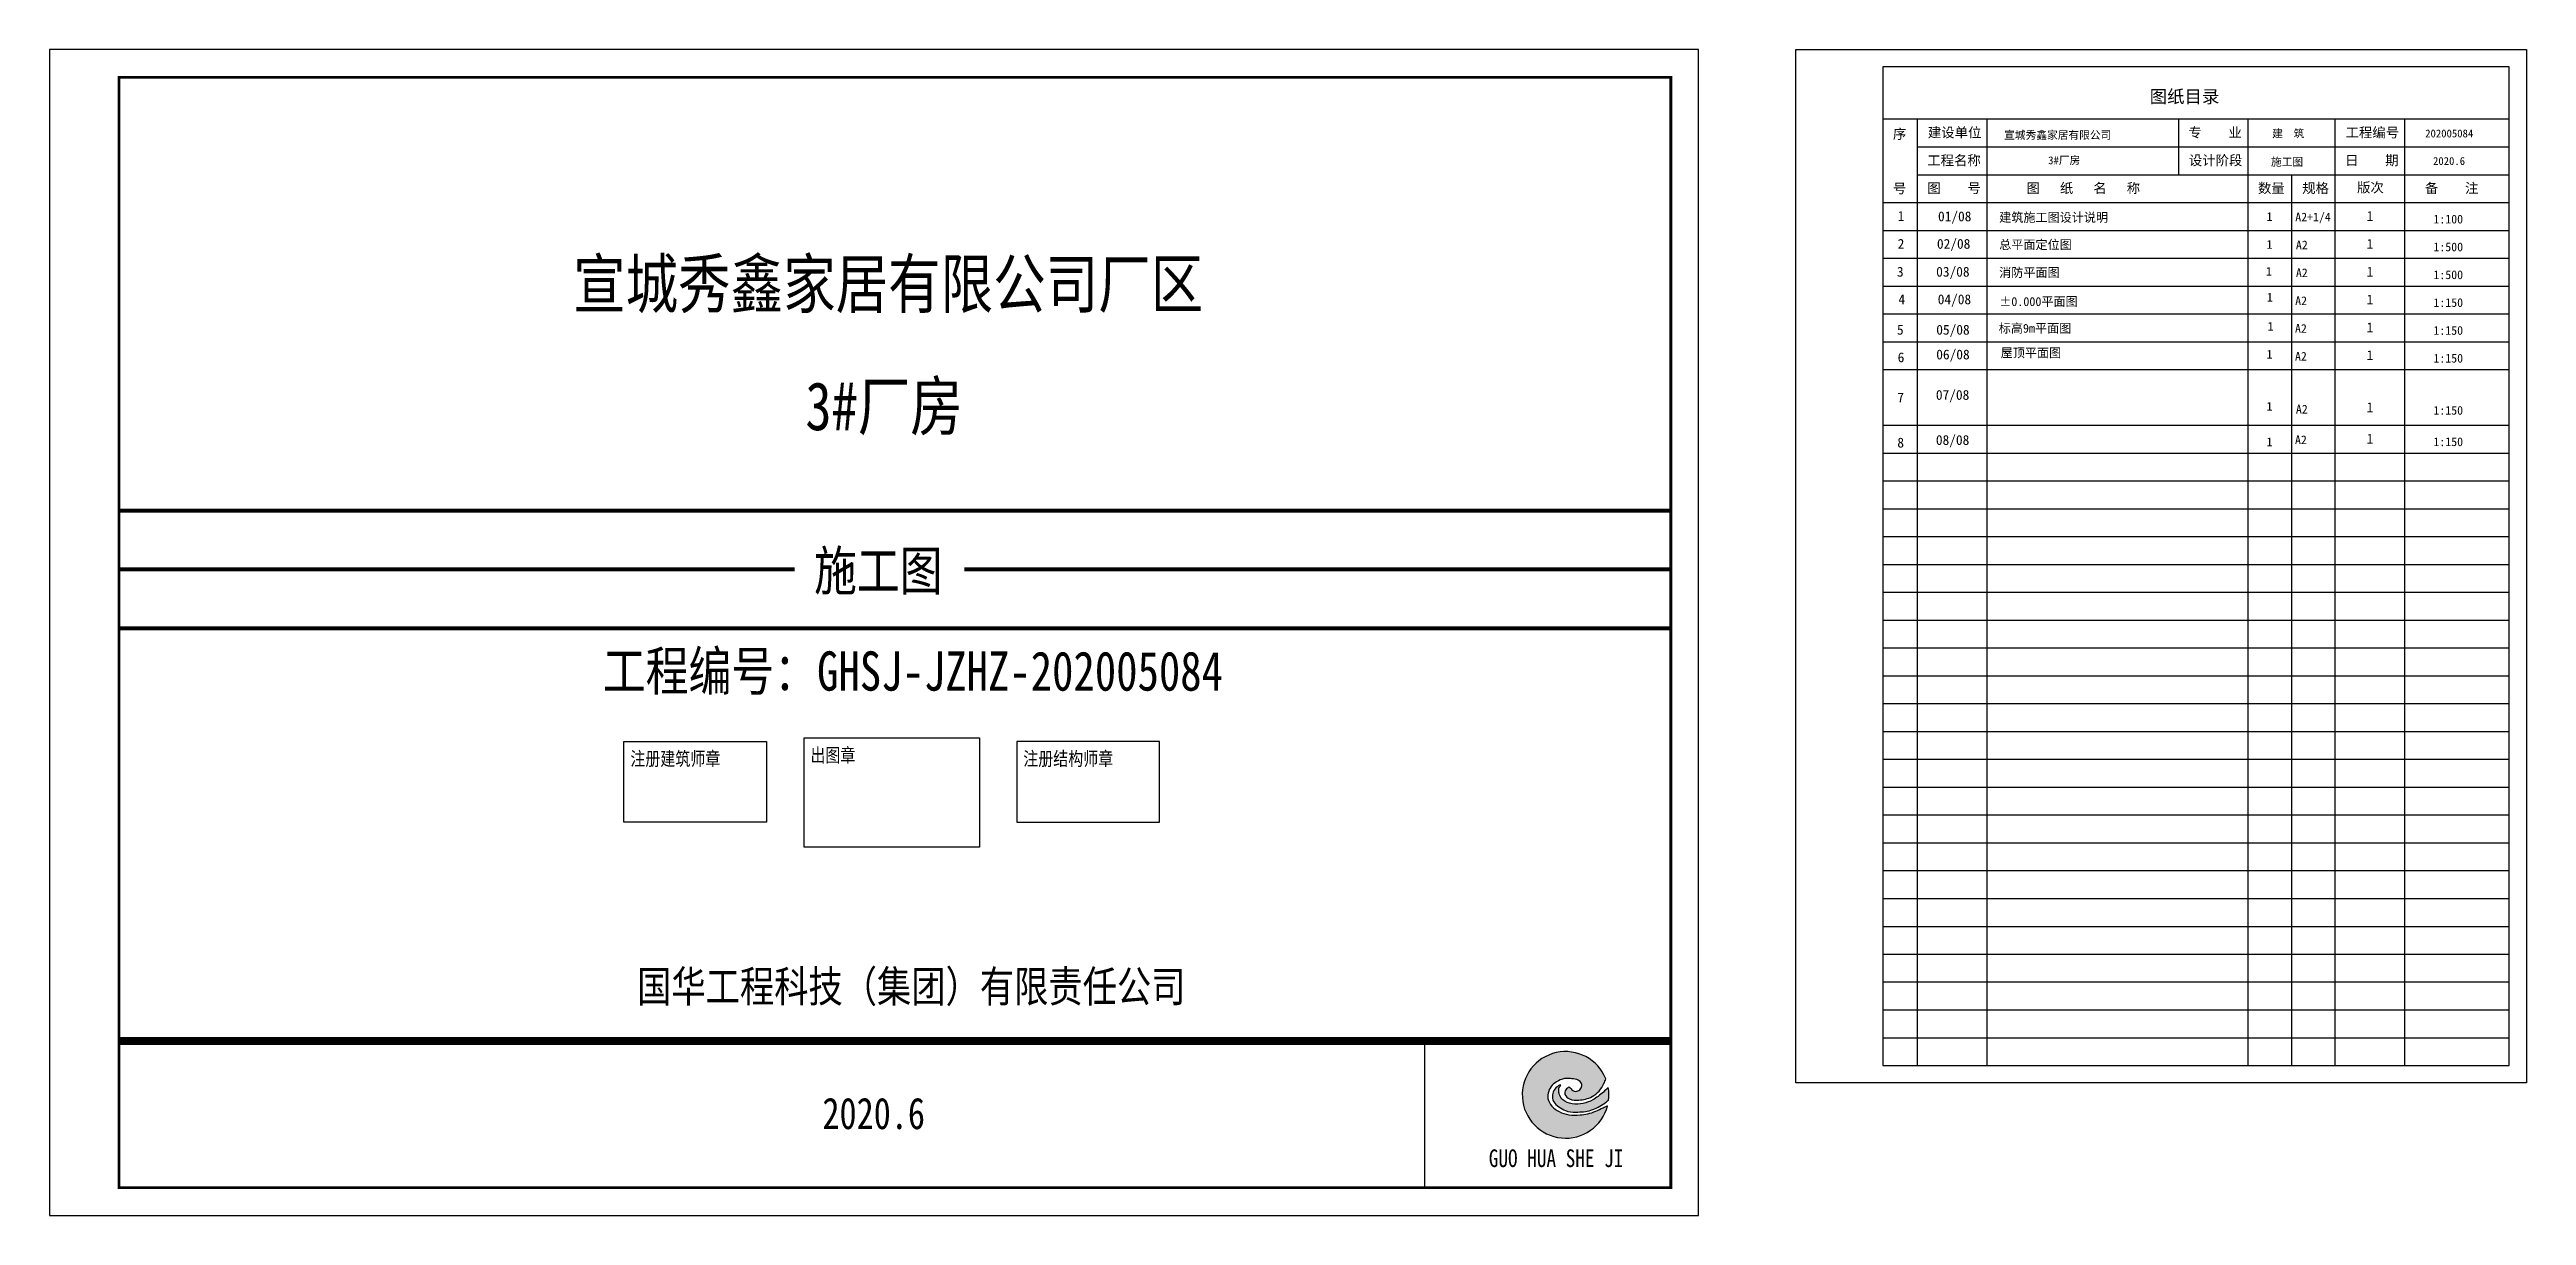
# Model space of a CAD drawing. Extents: x -21908402 to 2165534, y 88493 to 5079726.
# Drawn here: x 1972434 to 2061656, y 444812 to 486812 of the extents above; entities that cross this region are included whole.
import ezdxf
from ezdxf.enums import TextEntityAlignment as Align

# ---------------------------------------------------------------- set-up
doc = ezdxf.new("R2010")
doc.units = 0
doc.header["$LTSCALE"] = 1000
for name, color, linetype in [('PP-COM', 7, 'Continuous'), ('PUB_TEXT', 7, 'Continuous'), ('PUB_TITLE', 4, 'Continuous'), ('TEXT', 7, 'Continuous'), ('TITLE', 4, 'Continuous'), ('图签', 4, 'Continuous')]:
    doc.layers.add(name, color=color, linetype=linetype)
doc.styles.add('-宋体', font='', dxfattribs={"width": 0.9})
doc.styles.add('-黑体', font='simhei.ttf', dxfattribs={"width": 0.8})
doc.styles.add('DIM_FONT', font='simplex.shx', dxfattribs={"width": 0.8})
doc.styles.add('HZ2', font='simhei.ttf')
doc.styles.add('STYLE1', font='simhei.ttf', dxfattribs={"width": 0.8})
doc.styles.add('宋体', font='')
doc.styles.get('-宋体').set_extended_font_data('NSimSun')
doc.styles.get('宋体').set_extended_font_data('SimSun')

msp = doc.modelspace()

# ---------------------------------------------------------------- texts
at = {"color": 7, "style": 'DIM_FONT', "width": 0.8, "flags": 9}
for tag, s in [('YSIZE', '1000'), ('XSIZE', '3000')]:
    msp.add_attdef(tag, (2042229, 483302), s, height=0.627, dxfattribs=at)
at = {"layer": 'PP-COM', "color": 4, "style": 'STYLE1', "width": 0.8}
msp.add_text('GUO HUA SHE JI', height=636.39, dxfattribs=at).set_placement((2024277, 446556))
at = {"layer": 'PUB_TEXT', "color": 7}
for s, height, style, p in [('图纸目录', 459.9, 'HZ2', (2048085, 484890)), ('建设单位', 353.7, 'HZ2', (2040094, 483647)), ('宣城秀鑫家居有限公司', 283, 'HZ2', (2042841, 483590)), ('专    业', 353.7, 'HZ2', (2049478, 483647)), ('建  筑', 283, 'HZ2', (2052496, 483647)), ('工程编号', 353.7, 'HZ2', (2055138, 483647)), ('202005084', 283, 'HZ2', (2058007, 483647)), ('工程名称', 353.7, 'HZ2', (2040070, 482644)), ('3#厂房', 283, 'HZ2', (2044427, 482680)), ('设计阶段', 353.7, 'HZ2', (2049494, 482644)), ('施工图', 283, 'HZ2', (2052454, 482625)), ('日    期', 353.7, 'HZ2', (2055123, 482644)), ('图    号', 353.7, 'HZ2', (2040073, 481642)), ('图   纸   名   称', 353.75, 'HZ2', (2043644, 481642)), ('数量', 353.7, 'HZ2', (2051984, 481642)), ('规格', 353.7, 'HZ2', (2053577, 481642)), ('版次', 353.7, 'HZ2', (2055554, 481666)), ('备    注', 353.7, 'HZ2', (2057998, 481642)), ('1', 354, 'HZ2', (2039006, 480639)), ('01/08', 353.7, 'HZ2', (2040459, 480625)), ('建筑施工图设计说明', 319.3, 'HZ2', (2042664, 480604)), ('1', 313, '-宋体', (2052292, 480639)), ('A2+1/4', 313.3, '-宋体', (2053328, 480622)), ('1', 354, 'HZ2', (2055897, 480639)), ('02/08', 353.7, 'HZ2', (2040421, 479636)), ('1:100', 313.3, '-宋体', (2058306, 480547)), ('2', 354, 'HZ2', (2039006, 479636)), ('总平面定位图', 319.3, 'HZ2', (2042664, 479621)), ('1', 313, '-宋体', (2052292, 479636)), ('A2', 313.3, '-宋体', (2053351, 479616)), ('1', 354, 'HZ2', (2055897, 479636)), ('1:500', 313.3, '-宋体', (2058306, 479545)), ('3', 354, 'HZ2', (2038979, 478630)), ('03/08', 353.7, 'HZ2', (2040393, 478630)), ('消防平面图', 319.3, 'HZ2', (2042664, 478618)), ('1', 313, '-宋体', (2052272, 478667)), ('A2', 313.3, '-宋体', (2053351, 478613)), ('1', 354, 'HZ2', (2055897, 478634)), ('1:500', 313.3, '-宋体', (2058306, 478542)), ('4', 354, 'HZ2', (2039034, 477636)), ('04/08', 353.7, 'HZ2', (2040449, 477636)), ('%%P0.000平面图', 319.26, 'HZ2', (2042664, 477573)), ('1', 313, '-宋体', (2052305, 477734)), ('A2', 313.3, '-宋体', (2053325, 477606)), ('1', 354, 'HZ2', (2055897, 477631)), ('1:150', 313.3, '-宋体', (2058306, 477539)), ('5', 354, 'HZ2', (2038981, 476541)), ('05/08', 353.7, 'HZ2', (2040396, 476541)), ('标高9m平面图', 319.3, 'HZ2', (2042648, 476610)), ('1', 313, '-宋体', (2052330, 476686)), ('A2', 313.3, '-宋体', (2053318, 476608)), ('1', 354, 'HZ2', (2055897, 476628)), ('1:150', 313.3, '-宋体', (2058306, 476537)), ('6', 354, 'HZ2', (2039006, 475547)), ('06/08', 353.7, 'HZ2', (2040396, 475650)), ('1', 313, '-宋体', (2052292, 475680)), ('A2', 313.3, '-宋体', (2053318, 475605)), ('1', 354, 'HZ2', (2055897, 475626)), ('1:150', 313.3, '-宋体', (2058306, 475534)), ('7', 354, 'HZ2', (2038994, 474101)), ('07/08', 353.7, 'HZ2', (2040383, 474194)), ('1', 313, '-宋体', (2052292, 473803)), ('A2', 313.3, '-宋体', (2053351, 473700)), ('1', 354, 'HZ2', (2055897, 473748)), ('1:150', 313.3, '-宋体', (2058306, 473657)), ('08/08', 353.7, 'HZ2', (2040383, 472569)), ('A2', 313.3, '-宋体', (2053318, 472597)), ('1', 354, 'HZ2', (2055897, 472618)), ('8', 354, 'HZ2', (2038994, 472476)), ('1', 313, '-宋体', (2052292, 472522)), ('1:150', 313.3, '-宋体', (2058306, 472526))]:
    msp.add_text(s, height=height, dxfattribs=dict(at, style=style)).set_placement(p)
at = {"layer": 'PUB_TEXT', "color": 7, "style": 'HZ2'}
for s, height, p in [('序', 354, (2039076, 483779)), ('2020.6', 283, (2058867, 482793)), ('号', 354, (2039076, 481805))]:
    msp.add_text(s, height=height, dxfattribs=at).set_placement(p, align=Align.MIDDLE)
at = {"layer": 'PUB_TEXT', "color": 7, "insert": (2042717, 476047), "char_height": 319.3, "width": 6000, "attachment_point": 1, "style": 'HZ2'}
msp.add_mtext('屋顶平面图', dxfattribs=at)
at = {"layer": 'TEXT', "style": '-黑体', "width": 0.8}
for s, height, p in [('宣城秀鑫家居有限公司厂区', 1733.47, (2002643, 478411)), ('3#厂房', 1733.5, (2002496, 474002))]:
    msp.add_text(s, height=height, dxfattribs=at).set_placement(p, align=Align.MIDDLE)
at = {"layer": 'TEXT', "style": '宋体', "width": 0.8}
for s, height, p in [('施工图', 1414.2, (1999972, 467330)), ('工程编号：GHSJ-JZHZ-202005084', 1414.2, (1992365, 463717)), ('注册建筑师章', 495, (1993355, 461018)), ('出图章', 495, (1999841, 461144)), ('注册结构师章', 495, (2007508, 461018)), ('国华工程科技（集团）有限责任公司', 1131.36, (1993599, 452497)), ('2020.6', 1131.4, (2000274, 447924))]:
    msp.add_text(s, height=height, dxfattribs=at).set_placement(p)

# ---------------------------------------------------------------- blocks, each defined once
blk = doc.blocks.new('3')
at = {"layer": '图签'}
h = blk.add_hatch(color=256, dxfattribs=at)
edge = h.paths.add_edge_path()
edge.add_spline(control_points=[(1583, -871), (1558, -883), (1492, -915), (1382, -968), (1252, -1014), (1099, -1032), (933, -1037), (764, -984), (634, -889), (559, -759), (576, -625), (641, -515), (750, -440), (870, -400), (985, -416), (1082, -422), (1152, -490), (1147, -576), (1086, -630), (1001, -634), (965, -581), (938, -560), (930, -553)], knot_values=[0, 0, 0, 0, 63.887895, 169.604817, 280.476336, 380.511089, 525.343789, 661.29628, 778.663339, 891.78901, 986.689519, 1076.849819, 1177.14234, 1288.120268, 1358.394698, 1444.210632, 1504.595048, 1562.569299, 1621.929046, 1678.334447, 1732.260365, 1758.214456, 1758.214456, 1758.214456, 1758.214456], degree=3, periodic=0)
edge.add_spline(control_points=[(930, -553), (910, -567), (868, -597), (845, -698), (956, -777), (1122, -783), (1355, -733), (1502, -564), (1545, -444), (1555, -418)], knot_values=[0, 0, 0, 0, 53.925917, 119.065904, 202.108356, 321.989089, 501.688438, 732.546208, 796.512534, 796.512534, 796.512534, 796.512534], degree=3, periodic=0)
edge.add_arc((872, -688), 735, 21.5384, 345.5567)
edge = h.paths.add_edge_path(flags=17)
edge.add_spline(control_points=[(1596, -563), (1569, -589), (1487, -667), (1354, -775), (1168, -842), (989, -851), (837, -796), (761, -695), (756, -609), (759, -554), (795, -528), (781, -519), (758, -527), (713, -562), (651, -629), (646, -726), (667, -826), (761, -893), (881, -974), (1075, -986), (1310, -966), (1489, -866), (1579, -796), (1601, -779)], knot_values=[0, 0, 0, 0, 85.842589, 260.208147, 389.922213, 536.342718, 667.443352, 743.969945, 813.13614, 859.874504, 876.357114, 881.852622, 891.125467, 929.594025, 1016.468712, 1086.964256, 1146.831765, 1241.689023, 1338.678559, 1480.321397, 1675.457673, 1877.933485, 1940.18405, 1940.18405, 1940.18405, 1940.18405], degree=3, periodic=0)
edge.add_arc((872, -688), 735, 352.8544, 369.7328)
for start, end in [(21.5384, 345.5567), (352.8544, 9.7328)]:
    blk.add_arc((872, -688), 735, start, end, dxfattribs=at)
for points in [[(930, -553), (955, -574), (1007, -622), (1080, -622), (1138, -570), (1142, -495), (1088, -438), (979, -414), (888, -408), (749, -448), (644, -525), (585, -626), (573, -749), (640, -879), (761, -973), (930, -1026), (1118, -1028), (1247, -1010), (1383, -965), (1508, -907), (1583, -871)], [(930, -553), (878, -600), (862, -683), (941, -757), (1096, -776), (1322, -717), (1524, -495), (1555, -418)], [(1596, -563), (1514, -640), (1332, -774), (1173, -832), (983, -838), (827, -771), (769, -689), (757, -600), (777, -543), (789, -525), (783, -521), (771, -523), (729, -551), (660, -640), (650, -731), (670, -806), (759, -891), (868, -955), (1050, -980), (1302, -949), (1536, -828), (1601, -779)]]:
    blk.add_spline(points, degree=3, dxfattribs=at)

# ---------------------------------------------------------------- linework, layer by layer
at = {"color": 250}
for points in [[(1993125, 461889), (1998261, 461889), (1998261, 458982), (1993125, 458982)], [(1999612, 462014), (2005928, 462014), (2005928, 458073), (1999612, 458073)], [(2012414, 461889), (2007279, 461889), (2007279, 458982), (2012414, 458982)]]:
    msp.add_lwpolyline(points, close=True, dxfattribs=at)
at = {"layer": 'PUB_TITLE', "color": 4}
for p, q in [((2031834, 449587), (2031834, 486812)), ((2035335, 486812), (2061656, 486812)), ((2061656, 486812), (2061656, 449587)), ((2061029, 486185), (2038469, 486185)), ((2038469, 486185), (2038469, 450214)), ((2061029, 450214), (2061029, 486185)), ((2039722, 450214), (2039722, 484305)), ((2042229, 450214), (2042229, 484305)), ((2051629, 450214), (2051629, 484305)), ((2054762, 450214), (2054762, 484305)), ((2057269, 450214), (2057269, 484305)), ((2039722, 483302), (2061029, 483302)), ((2039722, 482300), (2061029, 482300)), ((2053196, 482300), (2053196, 450214)), ((2038469, 480294), (2061029, 480294)), ((2038469, 479292), (2061029, 479292)), ((2038469, 479292), (2061029, 479292)), ((2038469, 478289), (2061029, 478289)), ((2038469, 478289), (2061029, 478289)), ((2038469, 477286), (2061029, 477286)), ((2038469, 476284), (2061029, 476284)), ((2038469, 476284), (2061029, 476284)), ((2038469, 475281), (2061029, 475281)), ((2038469, 475281), (2061029, 475281)), ((2038469, 473276), (2061029, 473276)), ((2038469, 472273), (2061029, 472273)), ((2038469, 471270), (2061029, 471270)), ((2038469, 470267), (2061029, 470267)), ((2038469, 469265), (2061029, 469265)), ((2038469, 468262), (2061029, 468262)), ((2038469, 467259), (2061029, 467259)), ((2038469, 466257), (2061029, 466257)), ((2038469, 465254), (2061029, 465254)), ((2038469, 464251), (2061029, 464251)), ((2038469, 463249), (2061029, 463249)), ((2038469, 462246), (2061029, 462246)), ((2038469, 461243), (2061029, 461243)), ((2038469, 460241), (2061029, 460241)), ((2038469, 459238), (2061029, 459238)), ((2038469, 458235), (2061029, 458235)), ((2038469, 457233), (2061029, 457233)), ((2038469, 456230), (2061029, 456230)), ((2038469, 455227), (2061029, 455227)), ((2038469, 454225), (2061029, 454225)), ((2038469, 453222), (2061029, 453222)), ((2038469, 452219), (2061029, 452219)), ((2038469, 451216), (2061029, 451216)), ((2038469, 450214), (2061029, 450214)), ((2061656, 449587), (2035335, 449587))]:
    msp.add_line(p, q, dxfattribs=at)
at = {"layer": 'PUB_TITLE', "color": 7}
msp.add_line((2049122, 484305), (2049122, 482300), dxfattribs=at)
at = {"layer": 'PUB_TITLE'}
msp.add_lwpolyline([(1972434, 444812), (2031834, 444812), (2031834, 486812), (1972434, 486812)], close=True, dxfattribs=at)
at = {"layer": 'PUB_TITLE', "color": 4}
msp.add_lwpolyline([(2035335, 486812), (2061656, 486812), (2061656, 449587), (2035335, 449587)], close=True, dxfattribs=at)
at = {"layer": 'PUB_TITLE', "const_width": 100}
msp.add_lwpolyline([(1974934, 445812), (2030834, 445812), (2030834, 485812), (1974934, 485812)], close=True, dxfattribs=at)
at = {"layer": 'PUB_TITLE', "color": 4, "const_width": 50.1}
for points in [[(2038469, 484305), (2061029, 484305)], [(2038469, 481297), (2061029, 481297)]]:
    msp.add_lwpolyline(points, dxfattribs=at)
at = {"layer": 'TITLE'}
msp.add_line((2021971, 445812), (2021971, 451097), dxfattribs=at)
for points, const_width in [([(1974934, 470205), (2030834, 470205)], 141), ([(1974934, 468084), (1999276, 468084)], 141), ([(2005390, 468084), (2030834, 468084)], 141), ([(1974934, 465962), (2030834, 465962)], 141), ([(1974934, 451097), (2030834, 451097)], 283)]:
    msp.add_lwpolyline(points, dxfattribs=dict(at, const_width=const_width))

# ---------------------------------------------------------------- block references
at = {"xscale": 2.121299999649636, "yscale": 2.121299999649636, "zscale": 2.121299999670731}
msp.add_blockref('3', (2025194, 450615), dxfattribs=at)

msp.set_redraw_order([(e.dxf.handle, doc.entitydb.next_handle()) for e in msp.query("TEXT MTEXT ATTDEF DIMENSION ARC_DIMENSION")])  # texts and dimensions are drawn at this point

doc.saveas('drawing.dxf')
